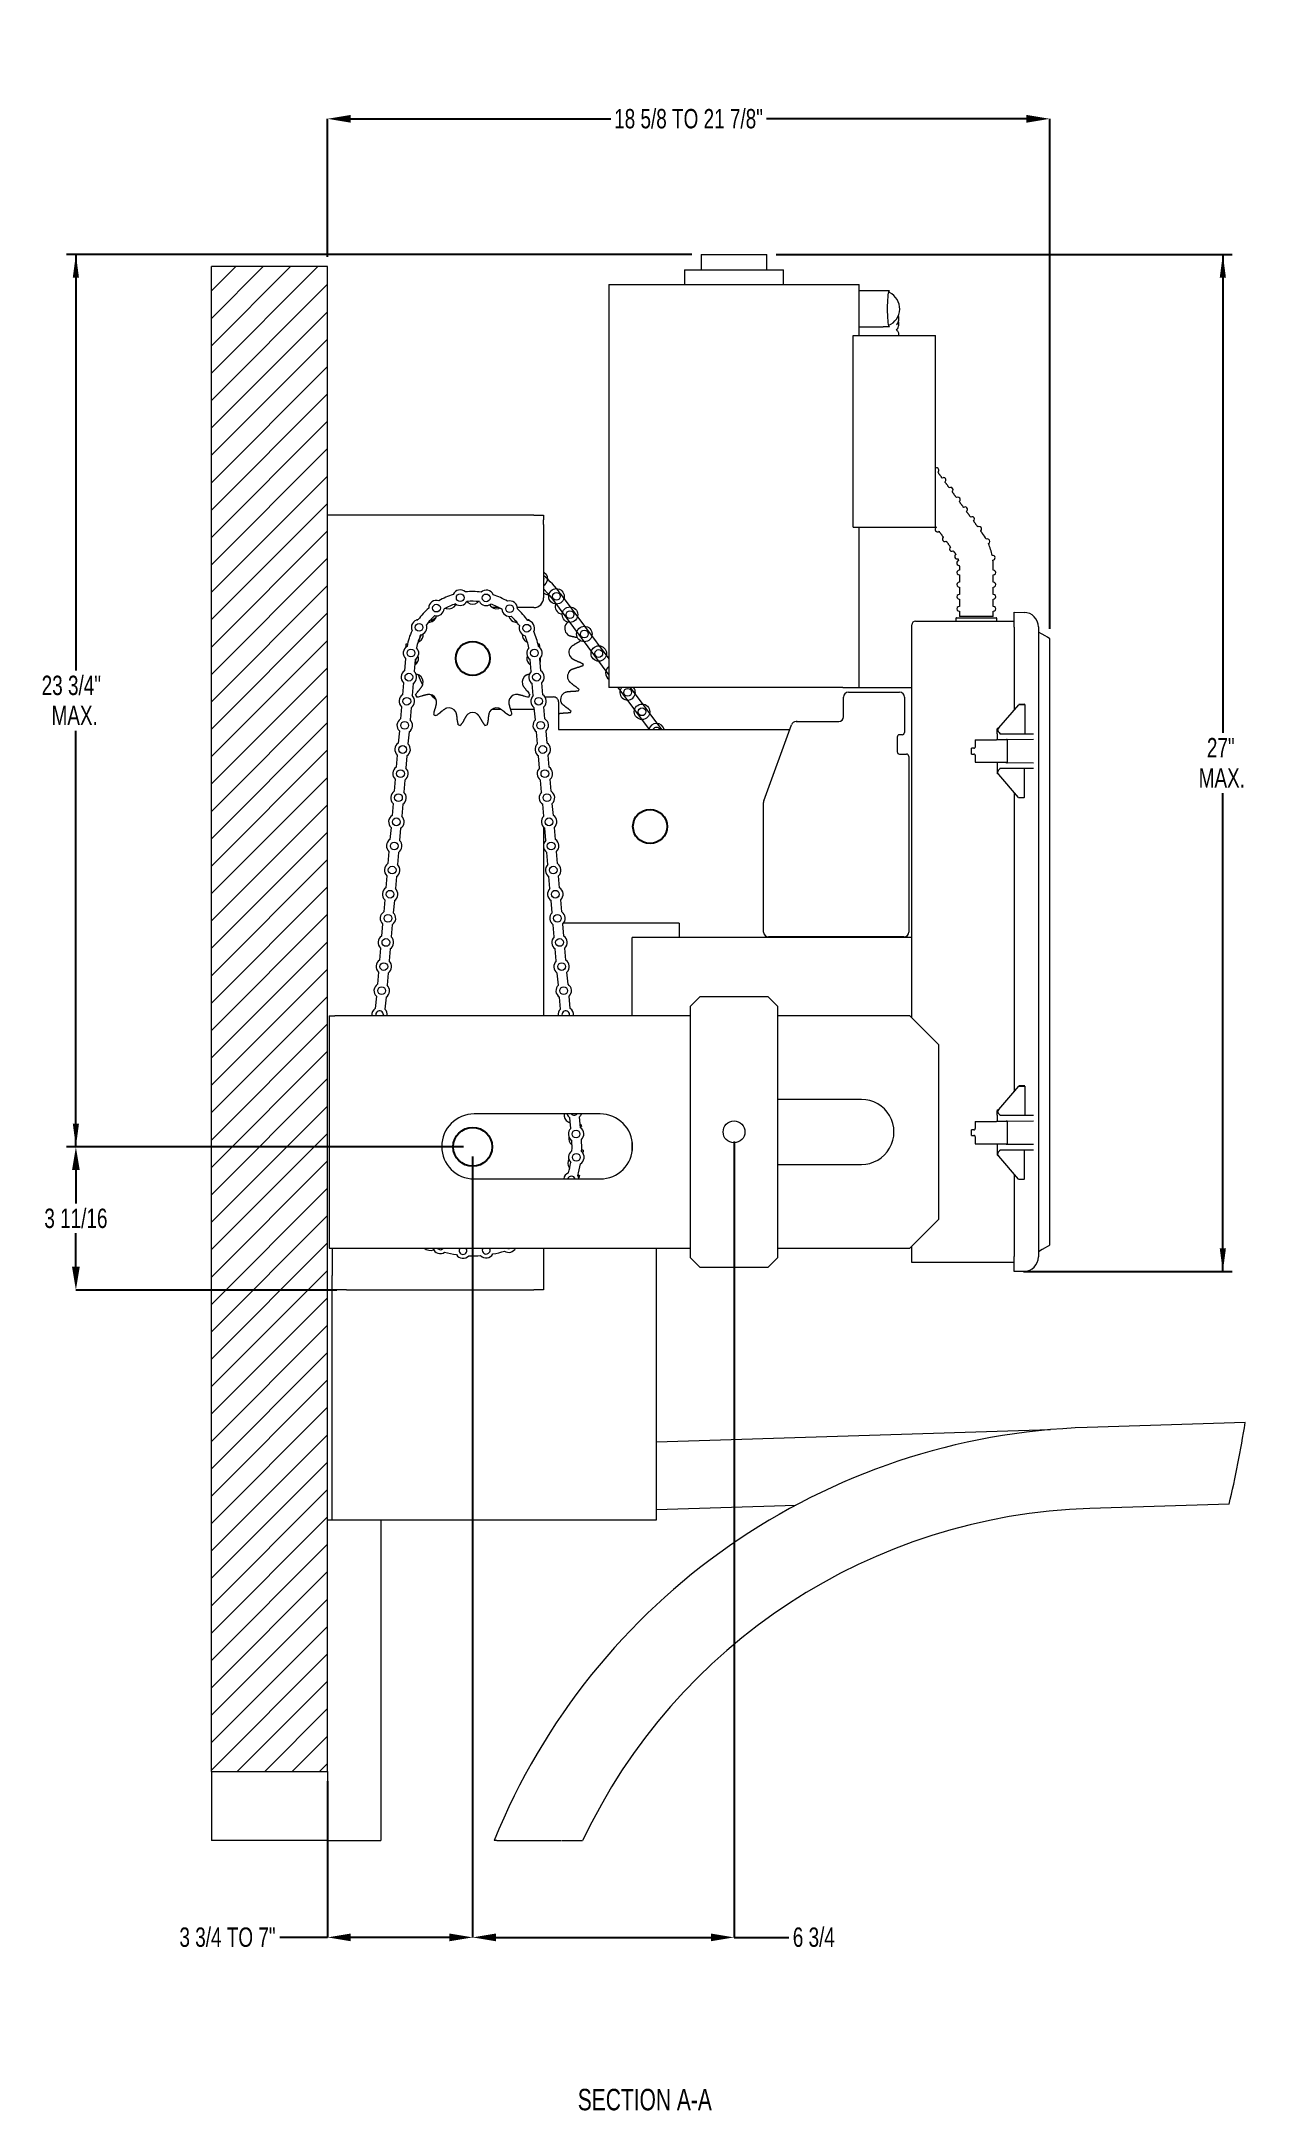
# Model space of a CAD drawing. Header units: inches. Extents: x 1.9 to 9.8, y 6 to 19.4.
import ezdxf

# ---------------------------------------------------------------- set-up
doc = ezdxf.new("R2010")
doc.units = ezdxf.units.IN
doc.header["$MEASUREMENT"] = 0
doc.header["$PDSIZE"] = -1
doc.layers.add('DIM', color=1, linetype='Continuous')
doc.styles.add('SLDTEXTSTYLE0', font='ARIAL.TTF', dxfattribs={"width": 0.7})
doc.dimstyles.new('SLDDIMSTYLE0', dxfattribs={"dimtxt": 0.125, "dimasz": 0.15, "dimexe": 0, "dimexo": 0.0625, "dimgap": 0.03125, "dimtad": 0, "dimtih": 1, "dimtoh": 1, "dimdec": 3, "dimlfac": 4, "dimrnd": 1e-09, "dimzin": 12, "dimdsep": 46, "dimtxsty": 'SLDTEXTSTYLE0', "dimsah": 1, "dimcen": 0.09, "dimadec": 0, "dimazin": 0, "dimtfac": 1, "dimtdec": 3, "dimtofl": 0, "dimtmove": 0, "dimatfit": 3, "dimfxl": 0, "dimtolj": 1, "dimtzin": 12, "dimarcsym": 0})
doc.dimstyles.new('SLDDIMSTYLE1', dxfattribs={"dimtxt": 0.125, "dimasz": 0.15, "dimexe": 0, "dimexo": 0.0625, "dimgap": 0.03125, "dimtad": 0, "dimtih": 1, "dimtoh": 1, "dimdec": 1, "dimlfac": 4, "dimrnd": 1e-09, "dimzin": 12, "dimdsep": 46, "dimtxsty": 'SLDTEXTSTYLE0', "dimsah": 1, "dimcen": 0.09, "dimadec": 0, "dimazin": 0, "dimtfac": 1, "dimtdec": 1, "dimtofl": 0, "dimtmove": 0, "dimatfit": 3, "dimfxl": 0, "dimtolj": 1, "dimtzin": 12, "dimarcsym": 0})

msp = doc.modelspace()

# ---------------------------------------------------------------- texts
at = {"layer": 'DIM', "insert": (5.371813, 6.156498), "char_height": 0.1385468, "attachment_point": 1, "style": 'SLDTEXTSTYLE0'}
msp.add_mtext('SECTION A-A ', dxfattribs=at)

# ---------------------------------------------------------------- blocks, each defined once
blk = doc.blocks.new('*D8')
at = {"layer": 'DEFPOINTS', "color": 0}
for p in [(4.693, 12.236), (3.756, 8.205), (3.756, 7.134)]:
    blk.add_point(p, dxfattribs=at)
at = {"layer": 'DIM', "color": 0, "lineweight": -2}
for p, q in [((4.693, 12.174), (4.693, 7.134)), ((3.756, 8.142), (3.756, 7.134)), ((3.756, 7.134), (3.447, 7.134)), ((4.543, 7.134), (3.906, 7.134))]:
    blk.add_line(p, q, dxfattribs=at)
at = {"layer": 'DIM', "color": 0}
for points in [[(3.906, 7.159), (3.906, 7.109), (3.756, 7.134)], [(4.543, 7.159), (4.543, 7.109), (4.693, 7.134)]]:
    blk.add_solid(points, dxfattribs=at)
at = {"layer": 'DIM', "color": 0, "insert": (3.11, 7.198), "char_height": 0.125, "attachment_point": 2, "style": 'SLDTEXTSTYLE0'}
blk.add_mtext('\\A1;3 3/4 TO 7"', dxfattribs=at)
blk = doc.blocks.new('*D9')
at = {"layer": 'DEFPOINTS', "color": 0}
for p in [(6.381, 12.332), (4.693, 12.236), (6.381, 7.134)]:
    blk.add_point(p, dxfattribs=at)
at = {"layer": 'DIM', "color": 0, "lineweight": -2}
for p, q in [((4.693, 12.174), (4.693, 7.134)), ((6.381, 12.27), (6.381, 7.134)), ((4.843, 7.134), (6.231, 7.134)), ((6.381, 7.134), (6.734, 7.134))]:
    blk.add_line(p, q, dxfattribs=at)
at = {"layer": 'DIM', "color": 0}
for points in [[(4.843, 7.159), (4.843, 7.109), (4.693, 7.134)], [(6.231, 7.159), (6.231, 7.109), (6.381, 7.134)]]:
    blk.add_solid(points, dxfattribs=at)
at = {"layer": 'DIM', "color": 0, "insert": (6.896, 7.198), "char_height": 0.125, "attachment_point": 2, "style": 'SLDTEXTSTYLE0'}
blk.add_mtext('\\A1;6 3/4', dxfattribs=at)
blk = doc.blocks.new('*D10')
at = {"color": 0, "linetype": 'ByBlock', "lineweight": -2}
for p, q in [((3.756, 17.981), (3.756, 18.871)), ((3.906, 18.871), (5.585, 18.871)), ((8.269, 18.871), (6.59, 18.871)), ((8.419, 15.579), (8.419, 18.871))]:
    blk.add_line(p, q, dxfattribs=at)
at = {"color": 0, "linetype": 'ByBlock'}
for points in [[(3.756, 18.871), (3.906, 18.896), (3.906, 18.846)], [(8.419, 18.871), (8.269, 18.896), (8.269, 18.846)]]:
    blk.add_solid(points, dxfattribs=at)
at = {"layer": 'DEFPOINTS', "color": 0, "linetype": 'ByBlock'}
for p in [(3.756, 17.918), (8.419, 15.517)]:
    blk.add_point(p, dxfattribs=at)
at = {"color": 0, "linetype": 'ByBlock', "insert": (6.087, 18.871), "char_height": 0.125, "attachment_point": 5, "style": 'SLDTEXTSTYLE0'}
blk.add_mtext('18 5/8 TO 21 7/8"', dxfattribs=at)
blk = doc.blocks.new('*D6')
at = {"layer": 'DIM'}
for p, q in [((6.109, 17.996), (2.071, 17.996)), ((2.131, 17.996), (2.131, 15.311)), ((2.131, 12.236), (2.131, 14.922)), ((4.633, 12.236), (2.071, 12.236))]:
    blk.add_line(p, q, dxfattribs=at)
for points in [[(2.131, 17.996), (2.111, 17.846), (2.151, 17.846)], [(2.131, 12.236), (2.151, 12.386), (2.111, 12.386)]]:
    blk.add_solid(points, dxfattribs=at)
at = {"layer": 'DIM', "char_height": 0.125, "attachment_point": 1, "style": 'SLDTEXTSTYLE0'}
for s, insert in [('23 3/4"', (1.91, 15.277)), ('MAX.', (1.974, 15.083))]:
    blk.add_mtext(s, dxfattribs=dict(at, insert=insert))
blk = doc.blocks.new('*D7')
at = {"layer": 'DIM'}
for p, q in [((6.653, 17.996), (9.597, 17.996)), ((9.537, 17.996), (9.537, 14.908)), ((9.537, 11.431), (9.537, 14.519)), ((8.25, 11.431), (9.597, 11.431))]:
    blk.add_line(p, q, dxfattribs=at)
for points in [[(9.537, 17.996), (9.517, 17.846), (9.557, 17.846)], [(9.537, 11.431), (9.557, 11.581), (9.517, 11.581)]]:
    blk.add_solid(points, dxfattribs=at)
at = {"layer": 'DIM', "char_height": 0.125, "attachment_point": 1, "style": 'SLDTEXTSTYLE0'}
for s, insert in [('27"', (9.434, 14.875)), ('MAX.', (9.381, 14.68))]:
    blk.add_mtext(s, dxfattribs=dict(at, insert=insert))
blk = doc.blocks.new('*D11')
at = {"color": 0, "linetype": 'ByBlock', "lineweight": -2}
for p, q in [((4.631, 12.236), (2.131, 12.236)), ((2.131, 12.086), (2.131, 11.87)), ((2.131, 11.462), (2.131, 11.678)), ((3.816, 11.312), (2.131, 11.312))]:
    blk.add_line(p, q, dxfattribs=at)
at = {"color": 0, "linetype": 'ByBlock'}
for points in [[(2.131, 12.236), (2.106, 12.086), (2.156, 12.086)], [(2.131, 11.312), (2.106, 11.462), (2.156, 11.462)]]:
    blk.add_solid(points, dxfattribs=at)
at = {"layer": 'DEFPOINTS', "color": 0, "linetype": 'ByBlock'}
for p in [(4.693, 12.236), (3.878, 11.312)]:
    blk.add_point(p, dxfattribs=at)
at = {"color": 0, "linetype": 'ByBlock', "insert": (2.131, 11.774), "char_height": 0.125, "attachment_point": 5, "style": 'SLDTEXTSTYLE0'}
blk.add_mtext('3 11/16', dxfattribs=at)

# ---------------------------------------------------------------- dimensions: what is measured, and where the dimension line sits
at = {"layer": 'DIM'}
dim = msp.add_linear_dim(base=(3.755814, 18.871164), p1=(8.419062, 15.516633), p2=(3.755814, 17.918205), text='<> TO 21 7/8"', dimstyle='SLDDIMSTYLE0', override={"dimdec": 4, "dimlunit": 5, "dimfrac": 2}, dxfattribs=at)
dim.commit()
dim.dimension.update_dxf_attribs({"geometry": '*D10', "text_midpoint": (6.087438, 18.871164)})
for base, p1, p2, picture, middle in [((2.130814, 17.996164), (4.693314, 12.236164), (6.169064, 17.996164), '*D6', (2.130814, 15.116164)), ((9.537457, 17.996164), (8.189709, 11.431112), (6.592564, 17.996164), '*D7', (9.537457, 14.713638))]:
    dim = msp.add_linear_dim(base=base, p1=p1, p2=p2, angle=90, text='<>\\PMAX.', dimstyle='SLDDIMSTYLE0', dxfattribs=at)
    dim.commit()
    dim.dimension.update_dxf_attribs({"geometry": picture, "text_midpoint": middle})
dim = msp.add_linear_dim(base=(6.380814, 7.133762), p1=(4.693314, 12.236164), p2=(6.380814, 12.332414), dimstyle='SLDDIMSTYLE0', override={"dimdec": 4, "dimlunit": 5, "dimfrac": 2}, dxfattribs=at)
dim.commit()
dim.dimension.update_dxf_attribs({"geometry": '*D9', "text_midpoint": (6.89601, 7.133762), "dimtype": 160})
dim = msp.add_linear_dim(base=(2.130814, 11.312414), p1=(4.693314, 12.236164), p2=(3.878314, 11.312414), angle=90, dimstyle='SLDDIMSTYLE1', override={"dimdec": 4, "dimlunit": 5, "dimfrac": 2}, dxfattribs=at)
dim.commit()
dim.dimension.update_dxf_attribs({"geometry": '*D11', "text_midpoint": (2.130814, 11.774289)})
dim = msp.add_linear_dim(base=(3.755814, 7.133762), p1=(4.693314, 12.236164), p2=(3.755814, 8.204914), text='<> TO 7"', dimstyle='SLDDIMSTYLE1', override={"dimdec": 4, "dimlunit": 5, "dimfrac": 2}, dxfattribs=at)
dim.commit()
dim.dimension.update_dxf_attribs({"geometry": '*D8', "text_midpoint": (3.110364, 7.133762), "dimtype": 160})

# ---------------------------------------------------------------- linework, layer by layer
at = {"color": 7, "linetype": 'Continuous', "lineweight": 15}
for p, q in [((3.755814, 17.918203), (3.005814, 17.918203)), ((3.005814, 8.204915), (3.005814, 17.918203)), ((3.755814, 8.204915), (3.755814, 17.918203)), ((6.060814, 17.896163), (6.607088, 17.896163)), ((6.169064, 17.996163), (6.530544, 17.996163)), ((6.530544, 17.996163), (6.592564, 17.996163)), ((6.607088, 17.896163), (6.700814, 17.896163)), ((5.572064, 17.801162), (6.952686, 17.801162)), ((6.952686, 17.801162), (7.189564, 17.801162)), ((7.383883, 17.761166), (7.344564, 17.761166)), ((7.383883, 17.528663), (7.344564, 17.528663)), ((7.149954, 16.235538), (7.149954, 17.473038)), ((7.149954, 17.473038), (7.432064, 17.473038)), ((7.432064, 17.473038), (7.682064, 17.473038)), ((5.088564, 16.312414), (3.755814, 16.312414)), ((5.088564, 16.312414), (5.151064, 16.312414)), ((5.151064, 16.312414), (5.151064, 16.282415)), ((5.151064, 16.252415), (5.151064, 16.282415)), ((5.151064, 16.252415), (5.151064, 15.779288)), ((7.149954, 16.235538), (7.432064, 16.235538)), ((7.432064, 16.235538), (7.682064, 16.235538)), ((5.208102, 15.770995), (5.572064, 15.280813)), ((5.258282, 15.808253), (5.572064, 15.385653)), ((4.861571, 15.71679), (4.818072, 15.71679)), ((5.088564, 15.71679), (4.98185, 15.71679)), ((7.551514, 15.628164), (7.556514, 15.628164)), ((7.556514, 15.628164), (8.189709, 15.628164)), ((7.817813, 15.650664), (8.068827, 15.650664)), ((7.817814, 15.650664), (7.817956, 15.650664)), ((8.054689, 15.658164), (7.835939, 15.658164)), ((8.068827, 15.650664), (8.072814, 15.650664)), ((8.189709, 15.59009), (8.189709, 15.686568)), ((8.189709, 15.686568), (8.253845, 15.685446)), ((7.529064, 14.576309), (7.529064, 15.605714)), ((8.189709, 15.59009), (8.189709, 15.05438)), ((8.345959, 15.591712), (8.345959, 15.59009)), ((8.345959, 15.59009), (8.345959, 11.52759)), ((4.260304, 15.387057), (4.253546, 15.309162)), ((4.32257, 15.381655), (4.315812, 15.303758)), ((5.070816, 15.303758), (5.064057, 15.381655)), ((5.133082, 15.309162), (5.126323, 15.387057)), ((5.128314, 15.389065), (5.128314, 15.364116)), ((4.246798, 15.23139), (4.240039, 15.153496)), ((4.309064, 15.225988), (4.302305, 15.148094)), ((5.084322, 15.148094), (5.077564, 15.225988)), ((5.146588, 15.153496), (5.13983, 15.23139)), ((5.16025, 15.139913), (5.215814, 15.139913)), ((5.247064, 15.108663), (5.247064, 14.928664)), ((6.902243, 15.201165), (5.572064, 15.201165)), ((5.631202, 15.201165), (5.833534, 14.928664)), ((5.709047, 15.201165), (5.911379, 14.928664)), ((7.082872, 15.201165), (6.902243, 15.201165)), ((7.082872, 15.201165), (7.090372, 15.201165)), ((7.087747, 15.012413), (7.087747, 15.138665)), ((7.090372, 15.201165), (7.529064, 15.201165)), ((7.118997, 15.169915), (7.449747, 15.169915)), ((7.480997, 15.138665), (7.480997, 14.911165)), ((4.233292, 15.075726), (4.226533, 14.997831)), ((4.295558, 15.070324), (4.288799, 14.992429)), ((4.818072, 15.060538), (4.874403, 15.060538)), ((4.936651, 15.060538), (5.088564, 15.060538)), ((5.090814, 15.060498), (5.088564, 15.060538)), ((5.097828, 14.992429), (5.09107, 15.070324)), ((5.160094, 14.997831), (5.153336, 15.075726)), ((6.573506, 14.469816), (6.752138, 14.960602)), ((6.781503, 14.981163), (7.056497, 14.981163)), ((8.090447, 14.94065), (8.220676, 15.089862)), ((8.259498, 15.090089), (8.259498, 14.90259)), ((4.219786, 14.920061), (4.213027, 14.842164)), ((4.282052, 14.914657), (4.275293, 14.836762)), ((5.111334, 14.836762), (5.104576, 14.914657)), ((5.1736, 14.842164), (5.166842, 14.920061)), ((5.247064, 14.928664), (6.740513, 14.928664)), ((7.434122, 14.881163), (7.434122, 14.786164)), ((7.465997, 14.896163), (7.449122, 14.896163)), ((7.937314, 14.861965), (7.937314, 14.81634)), ((7.937314, 14.861965), (8.059814, 14.861965)), ((8.059814, 14.861965), (8.074814, 14.861965)), ((8.147314, 14.861965), (8.074814, 14.861965)), ((8.090447, 14.94065), (8.079849, 14.933862)), ((8.079849, 14.902044), (8.079849, 14.933862)), ((8.081301, 14.93017), (8.081487, 14.929893)), ((8.081301, 14.93017), (8.081487, 14.93017)), ((8.081487, 14.93017), (8.090553, 14.94065)), ((8.090553, 14.940491), (8.081487, 14.929893)), ((8.081487, 14.929893), (8.081487, 14.93017)), ((8.090447, 14.94065), (8.090553, 14.94065)), ((8.090553, 14.94065), (8.090553, 14.940491)), ((8.097811, 14.904834), (8.097811, 14.90259)), ((8.097811, 14.90259), (8.102314, 14.90259)), ((8.102314, 14.90259), (8.119814, 14.90259)), ((8.119814, 14.90259), (8.1317, 14.90259)), ((8.1317, 14.90259), (8.31412, 14.90259)), ((8.144293, 14.86538), (8.31412, 14.86686)), ((4.206279, 14.764394), (4.199521, 14.6865)), ((4.268545, 14.758992), (4.261787, 14.681098)), ((5.12484, 14.681098), (5.118082, 14.758992)), ((5.187106, 14.6865), (5.180348, 14.764394)), ((7.449122, 14.771164), (7.494122, 14.771164)), ((7.509122, 14.756165), (7.509122, 14.526952)), ((7.914389, 14.771338), (7.914389, 14.80884)), ((7.924389, 14.80884), (7.914389, 14.80884)), ((7.914389, 14.771338), (7.924389, 14.771338)), ((7.929814, 14.80884), (7.924389, 14.80884)), ((7.924389, 14.771338), (7.929814, 14.771338)), ((7.937314, 14.763838), (7.937314, 14.718215)), ((7.937314, 14.718215), (8.059814, 14.718215)), ((8.059814, 14.718215), (8.074814, 14.718215)), ((8.074814, 14.718215), (8.147314, 14.718215)), ((8.31412, 14.713317), (8.144293, 14.714798)), ((4.192773, 14.60873), (4.186015, 14.530836)), ((4.255039, 14.603328), (4.248281, 14.525434)), ((5.138346, 14.525434), (5.131588, 14.603328)), ((5.200613, 14.530836), (5.193854, 14.60873)), ((7.529064, 13.069163), (7.529064, 14.576309)), ((8.079855, 14.678134), (8.079855, 14.646288)), ((8.090553, 14.639283), (8.079855, 14.646288)), ((8.090553, 14.639283), (8.081395, 14.650101)), ((8.216848, 14.490089), (8.090553, 14.639283)), ((8.102314, 14.67759), (8.098086, 14.67759)), ((8.098086, 14.675497), (8.098086, 14.67759)), ((8.119814, 14.67759), (8.102314, 14.67759)), ((8.1317, 14.67759), (8.119814, 14.67759)), ((8.31412, 14.67759), (8.1317, 14.67759)), ((8.256586, 14.490089), (8.256586, 14.67759)), ((4.179267, 14.453066), (4.172509, 14.375169)), ((4.241533, 14.447661), (4.234775, 14.369767)), ((5.151853, 14.369767), (5.145094, 14.447661)), ((5.214119, 14.375169), (5.20736, 14.453066)), ((6.571622, 13.622414), (6.571622, 14.459127)), ((7.509122, 14.526952), (7.509122, 13.622414)), ((8.189709, 14.522148), (8.189709, 12.59188)), ((8.216848, 14.490089), (8.255037, 14.490089)), ((8.256586, 14.490089), (8.255037, 14.490089)), ((4.165761, 14.297399), (4.159003, 14.219505)), ((4.228027, 14.291997), (4.221269, 14.214103)), ((5.151064, 14.37886), (5.151064, 14.368997)), ((5.151064, 14.298169), (5.151064, 14.188799)), ((5.165359, 14.214103), (5.1586, 14.291997)), ((5.227625, 14.219505), (5.220866, 14.297399)), ((5.151064, 14.167039), (5.151064, 13.082415)), ((4.152255, 14.141735), (4.145496, 14.06384)), ((4.214521, 14.136333), (4.207762, 14.058436)), ((5.178865, 14.058436), (5.172106, 14.136333)), ((5.241131, 14.06384), (5.234373, 14.141735)), ((4.138749, 13.98607), (4.13199, 13.908174)), ((4.201015, 13.980666), (4.194256, 13.902772)), ((5.192371, 13.902772), (5.185613, 13.980666)), ((5.254637, 13.908174), (5.247879, 13.98607)), ((4.125243, 13.830404), (4.118484, 13.752509)), ((4.187509, 13.825002), (4.18075, 13.747107)), ((5.205877, 13.747107), (5.199119, 13.825002)), ((5.268143, 13.752509), (5.261385, 13.830404)), ((4.111736, 13.674739), (4.104978, 13.596845)), ((4.174002, 13.669337), (4.167244, 13.591441)), ((5.219383, 13.591441), (5.212625, 13.669337)), ((5.28165, 13.596845), (5.274891, 13.674739)), ((6.025814, 13.678663), (5.278585, 13.678663)), ((6.025814, 13.678663), (6.025814, 13.586163)), ((4.09823, 13.519073), (4.091472, 13.441178)), ((4.160496, 13.513671), (4.153738, 13.435776)), ((5.23289, 13.435776), (5.226131, 13.513671)), ((5.295156, 13.441178), (5.288397, 13.519073)), ((5.723064, 13.082415), (5.723064, 13.586163)), ((7.529064, 13.586163), (5.723064, 13.586163)), ((7.477872, 13.591164), (6.602872, 13.591164)), ((4.084724, 13.363408), (4.077966, 13.285514)), ((4.14699, 13.358006), (4.140232, 13.280112)), ((5.246396, 13.280112), (5.239637, 13.358006)), ((5.308662, 13.285514), (5.301903, 13.363408)), ((4.071218, 13.207744), (4.064459, 13.12985)), ((4.117219, 13.088263), (4.116525, 13.082415)), ((4.133484, 13.202342), (4.126726, 13.124445)), ((5.259902, 13.124445), (5.253143, 13.202342)), ((5.269409, 13.088263), (5.270102, 13.082415)), ((5.322168, 13.12985), (5.315409, 13.207744)), ((6.162064, 13.207413), (6.099564, 13.144915)), ((6.099564, 12.599847), (6.099564, 13.144915)), ((6.162064, 13.207413), (6.599564, 13.207413)), ((6.662064, 13.144915), (6.599564, 13.207413)), ((6.662064, 13.144915), (6.662064, 12.599847)), ((3.765814, 13.082415), (3.803314, 13.082415)), ((3.765814, 13.082415), (3.765814, 11.582415)), ((3.850814, 13.082415), (3.803314, 13.082415)), ((6.099564, 13.082415), (3.850814, 13.082415)), ((7.515814, 13.082415), (6.662064, 13.082415)), ((7.703314, 12.894914), (7.515814, 13.082415)), ((7.703314, 11.769913), (7.703314, 12.894914)), ((6.099564, 12.595349), (6.099564, 12.599847)), ((6.099564, 12.575348), (6.099564, 12.595349)), ((6.099564, 12.084222), (6.099564, 12.575348)), ((6.662064, 12.599847), (6.662064, 12.595349)), ((6.662064, 12.595349), (6.662064, 12.575348)), ((6.662064, 12.575348), (6.662064, 12.084222)), ((8.090447, 12.47815), (8.220676, 12.627361)), ((8.259498, 12.627589), (8.259498, 12.44009)), ((5.515814, 12.448665), (4.703314, 12.448665)), ((5.326647, 12.355175), (5.320674, 12.424016)), ((5.388975, 12.359868), (5.38294, 12.429418)), ((7.203314, 12.542413), (6.662064, 12.542413)), ((8.090447, 12.47815), (8.079849, 12.471362)), ((8.079849, 12.439543), (8.079849, 12.471362)), ((8.081301, 12.46767), (8.081487, 12.467393)), ((8.081301, 12.46767), (8.081487, 12.46767)), ((8.081487, 12.46767), (8.090553, 12.47815)), ((8.090553, 12.477991), (8.081487, 12.467393)), ((8.081487, 12.467393), (8.081487, 12.46767)), ((8.090447, 12.47815), (8.090553, 12.47815)), ((8.090553, 12.47815), (8.090553, 12.477991)), ((8.097811, 12.442334), (8.097811, 12.44009)), ((8.097811, 12.44009), (8.102314, 12.44009)), ((8.102314, 12.44009), (8.119814, 12.44009)), ((8.119814, 12.44009), (8.1317, 12.44009)), ((8.1317, 12.44009), (8.31412, 12.44009)), ((7.914389, 12.308838), (7.914389, 12.34634)), ((7.924389, 12.34634), (7.914389, 12.34634)), ((7.914389, 12.308838), (7.924389, 12.308838)), ((7.929814, 12.34634), (7.924389, 12.34634)), ((7.924389, 12.308838), (7.929814, 12.308838)), ((7.937314, 12.399465), (7.937314, 12.353839)), ((7.937314, 12.399465), (8.059814, 12.399465)), ((7.937314, 12.301338), (7.937314, 12.255715)), ((8.059814, 12.399465), (8.074814, 12.399465)), ((8.147314, 12.399465), (8.074814, 12.399465)), ((8.144293, 12.40288), (8.31412, 12.40436)), ((5.723064, 12.20479), (5.723064, 12.272538)), ((7.937314, 12.255715), (8.059814, 12.255715)), ((8.059814, 12.255715), (8.074814, 12.255715)), ((8.074814, 12.255715), (8.147314, 12.255715)), ((8.079855, 12.215634), (8.079855, 12.183788)), ((8.090553, 12.176783), (8.079855, 12.183788)), ((8.090553, 12.176783), (8.081395, 12.187601)), ((8.216848, 12.027589), (8.090553, 12.176783)), ((8.102314, 12.21509), (8.098086, 12.21509)), ((8.098086, 12.212996), (8.098086, 12.21509)), ((8.119814, 12.21509), (8.102314, 12.21509)), ((8.1317, 12.21509), (8.119814, 12.21509)), ((8.31412, 12.21509), (8.1317, 12.21509)), ((8.31412, 12.250817), (8.144293, 12.252298)), ((8.256586, 12.027589), (8.256586, 12.21509)), ((4.703314, 12.028663), (5.515814, 12.028663)), ((6.099564, 12.064222), (6.099564, 12.084222)), ((6.099564, 12.059723), (6.099564, 12.064222)), ((6.099564, 11.519914), (6.099564, 12.059723)), ((6.662064, 12.122414), (7.203314, 12.122414)), ((6.662064, 12.084222), (6.662064, 12.064222)), ((6.662064, 12.064222), (6.662064, 12.059723)), ((6.662064, 12.059723), (6.662064, 11.519914)), ((8.189709, 12.059648), (8.189709, 11.52759)), ((8.216848, 12.027589), (8.255037, 12.027589)), ((8.256586, 12.027589), (8.255037, 12.027589)), ((7.515814, 11.582415), (7.703314, 11.769913)), ((3.765814, 11.582415), (3.803314, 11.582415)), ((3.785814, 11.582415), (3.785814, 11.468664)), ((3.803314, 11.582415), (3.850814, 11.582415)), ((3.850814, 11.582415), (6.099564, 11.582415)), ((4.432785, 11.582415), (4.436418, 11.580978)), ((5.151064, 11.582415), (5.151064, 11.312415)), ((5.880814, 9.829914), (5.880814, 11.582415)), ((6.099564, 11.519914), (6.162064, 11.457414)), ((6.599564, 11.457414), (6.662064, 11.519914)), ((6.662064, 11.582415), (7.515814, 11.582415)), ((7.529064, 11.489513), (7.529064, 11.595664)), ((8.189709, 11.489513), (7.529064, 11.489513)), ((8.189709, 11.431113), (8.189709, 11.52759)), ((8.345959, 11.52759), (8.345959, 11.525966)), ((3.785814, 11.468664), (3.785814, 11.406163)), ((3.785814, 9.829914), (3.785814, 11.406163)), ((6.599564, 11.457414), (6.162064, 11.457414)), ((8.253845, 11.432232), (8.189709, 11.431113)), ((3.878314, 11.312415), (3.785814, 11.312415)), ((3.878314, 11.312415), (5.088564, 11.312415)), ((5.151064, 11.312415), (5.088564, 11.312415)), ((9.68123, 10.456082), (8.661833, 10.424937)), ((5.880814, 10.333324), (8.424012, 10.411026)), ((5.880814, 9.895622), (6.77923, 9.923071)), ((9.577699, 9.929175), (8.67782, 9.901681)), ((3.755814, 9.829914), (3.785814, 9.829914)), ((3.785814, 9.829914), (3.825814, 9.829914)), ((3.825814, 9.829914), (5.880814, 9.829914)), ((4.100814, 9.829914), (4.100814, 7.758763)), ((3.005814, 8.204915), (3.755814, 8.204915)), ((3.005814, 8.204915), (3.005814, 7.758763)), ((3.755814, 8.204915), (3.755814, 7.758763)), ((3.755814, 7.758763), (3.005814, 7.758763)), ((3.755814, 7.758763), (3.805314, 7.758763)), ((3.805314, 7.758763), (4.100814, 7.758763)), ((4.85017, 7.758763), (4.831821, 7.758763)), ((4.867992, 7.758763), (5.223328, 7.758763))]:
    msp.add_line(p, q, dxfattribs=at)
at = {"color": 0, "linetype": 'Continuous', "lineweight": 0}
for p, q in [((3.005814, 17.759999), (3.164018, 17.918203)), ((3.005814, 17.583222), (3.340795, 17.918203)), ((3.005814, 17.406446), (3.517571, 17.918203)), ((3.005814, 17.229669), (3.694348, 17.918203)), ((3.005814, 17.052892), (3.755814, 17.802892)), ((3.005814, 16.876115), (3.755814, 17.626116)), ((3.005814, 16.699339), (3.755814, 17.449339)), ((3.005814, 16.522562), (3.755814, 17.272562)), ((3.005814, 16.345785), (3.755814, 17.095785)), ((3.005814, 16.169009), (3.755814, 16.919009)), ((3.005814, 15.992232), (3.755814, 16.742232)), ((3.005814, 15.815455), (3.755814, 16.565455)), ((3.005814, 15.638679), (3.755814, 16.388679)), ((3.005814, 15.461902), (3.755814, 16.211902)), ((3.005814, 15.285125), (3.755814, 16.035125)), ((3.005814, 15.108349), (3.755814, 15.858348)), ((3.005814, 14.931572), (3.755814, 15.681572)), ((3.005814, 14.754795), (3.755814, 15.504795)), ((3.005814, 14.578018), (3.755814, 15.328018)), ((3.005814, 14.401242), (3.755814, 15.151242)), ((3.005814, 14.224465), (3.755814, 14.974465)), ((3.005814, 14.047688), (3.755814, 14.797688)), ((3.005814, 13.870912), (3.755814, 14.620911)), ((3.005814, 13.694135), (3.755814, 14.444135)), ((3.005814, 13.517358), (3.755814, 14.267358)), ((3.005814, 13.340581), (3.755814, 14.090581)), ((3.005814, 13.163805), (3.755814, 13.913805)), ((3.005814, 12.987028), (3.755814, 13.737028)), ((3.005814, 12.810251), (3.755814, 13.560251)), ((3.005814, 12.633475), (3.755814, 13.383475)), ((3.005814, 12.456698), (3.755814, 13.206698)), ((3.005814, 12.279921), (3.755814, 13.029921)), ((3.005814, 12.103145), (3.755814, 12.853145)), ((3.005814, 11.926368), (3.755814, 12.676368)), ((3.005814, 11.749591), (3.755814, 12.499591)), ((3.005814, 11.572814), (3.755814, 12.322814)), ((3.005814, 11.396038), (3.755814, 12.146038)), ((3.005814, 11.219261), (3.755814, 11.969261)), ((3.005814, 11.042484), (3.755814, 11.792484)), ((3.005814, 10.865708), (3.755814, 11.615708)), ((3.005814, 10.688931), (3.755814, 11.438931)), ((3.005814, 10.512154), (3.755814, 11.262154)), ((3.005814, 10.335378), (3.755814, 11.085378)), ((3.005814, 10.158601), (3.755814, 10.908601)), ((3.005814, 9.981824), (3.755814, 10.731824)), ((3.005814, 9.805048), (3.755814, 10.555048)), ((3.005814, 9.628271), (3.755814, 10.378271)), ((3.005814, 9.451494), (3.755814, 10.201494)), ((3.005814, 9.274718), (3.755814, 10.024717)), ((3.005814, 9.097941), (3.755814, 9.847941)), ((3.005814, 8.921164), (3.755814, 9.671164)), ((3.005814, 8.744387), (3.755814, 9.494387)), ((3.005814, 8.567611), (3.755814, 9.317611)), ((3.005814, 8.390834), (3.755814, 9.140834)), ((3.005814, 8.214057), (3.755814, 8.964057)), ((3.173445, 8.204912), (3.755814, 8.787281)), ((3.350222, 8.204912), (3.755814, 8.610504)), ((3.526999, 8.204912), (3.755814, 8.433727)), ((3.703776, 8.204912), (3.755814, 8.25695))]:
    msp.add_line(p, q, dxfattribs=at)
for p, q in [((8.259498, 15.090089), (8.220676, 15.089862)), ((8.259498, 12.627589), (8.220676, 12.627361))]:
    msp.add_line(p, q)
at = {"color": 7, "linetype": 'Continuous', "lineweight": 15, "flags": 128}
for points in [[(7.383883, 17.761166), (7.38145, 17.759397), (7.37909, 17.754154), (7.376876, 17.745589), (7.374875, 17.733968), (7.373147, 17.71964), (7.371746, 17.70304), (7.370713, 17.684675), (7.370081, 17.665099), (7.369868, 17.644913), (7.370081, 17.624728), (7.370713, 17.605157), (7.371746, 17.586787), (7.373147, 17.570189), (7.374875, 17.555861), (7.376876, 17.544238), (7.37909, 17.535675), (7.38145, 17.53043), (7.383883, 17.528663)], [(5.151064, 15.946437), (5.15543, 15.943757), (5.165502, 15.934593)], [(5.151064, 15.909759), (5.152029, 15.900304), (5.151064, 15.895318)], [(5.151064, 15.837733), (5.178334, 15.808123), (5.208102, 15.770995)], [(4.329728, 15.635817), (4.33069, 15.637227), (4.331675, 15.638659)], [(4.457338, 15.653496), (4.431505, 15.632508), (4.420685, 15.622312)], [(4.360286, 15.540698), (4.351307, 15.522124), (4.340601, 15.494868)], [(8.419062, 15.516633), (8.418457, 15.516983), (8.413615, 15.519778), (8.403935, 15.525368), (8.389424, 15.533745), (8.370094, 15.544906), (8.345959, 15.55884)], [(4.323007, 15.381948), (4.324736, 15.354366), (4.325129, 15.35081)], [(4.420685, 15.155016), (4.431505, 15.14482), (4.457338, 15.123832)], [(4.463538, 11.582415), (4.469139, 11.576855), (4.478019, 11.572817)], [(8.419062, 11.601045), (8.418457, 11.600695), (8.413615, 11.5979), (8.403935, 11.59231), (8.389424, 11.583933), (8.370094, 11.572772), (8.345959, 11.55884)]]:
    msp.add_lwpolyline(points, dxfattribs=at)
at = {"color": 7, "linetype": 'Continuous', "lineweight": 15}
for centre, radius in [((4.612708, 15.780458), 0.025), ((4.780171, 15.779119), 0.025001), ((5.233928, 15.78863), 0.05), ((5.233929, 15.78863), 0.024999), ((4.459375, 15.713122), 0.025), ((4.932408, 15.709342), 0.025), ((5.321144, 15.67117), 0.05), ((5.321144, 15.67117), 0.025), ((4.347048, 15.588914), 0.025001), ((5.042736, 15.583353), 0.025), ((5.414291, 15.545721), 0.05), ((5.414291, 15.545721), 0.025), ((4.294811, 15.42324), 0.025), ((5.091817, 15.42324), 0.025), ((5.507437, 15.42027), 0.05), ((5.507437, 15.420271), 0.025001), ((4.281305, 15.267574), 0.025), ((5.105322, 15.267574), 0.025), ((4.267798, 15.11191), 0.025), ((5.118829, 15.11191), 0.025), ((5.693731, 15.169371), 0.025001), ((5.786879, 15.04392), 0.05), ((4.254292, 14.956245), 0.025), ((5.132335, 14.956245), 0.025), ((5.786878, 15.04392), 0.025), ((4.240787, 14.800578), 0.025), ((5.145841, 14.800578), 0.025), ((4.22728, 14.644914), 0.025), ((5.159348, 14.644914), 0.025), ((4.213774, 14.489249), 0.025), ((5.172854, 14.489249), 0.025), ((4.200268, 14.333583), 0.025), ((5.186359, 14.333583), 0.025), ((4.186761, 14.177918), 0.025), ((5.199866, 14.177918), 0.025), ((4.173255, 14.022254), 0.025), ((5.213372, 14.022254), 0.025), ((4.15975, 13.866588), 0.025), ((5.226877, 13.866588), 0.025), ((4.146243, 13.710923), 0.025), ((5.240384, 13.710923), 0.025), ((4.132738, 13.555257), 0.025), ((5.25389, 13.555257), 0.025), ((4.119231, 13.399593), 0.025), ((5.267397, 13.399593), 0.025), ((4.105724, 13.243928), 0.025), ((5.280903, 13.243928), 0.025), ((5.360742, 12.3186), 0.025), ((6.380813, 12.332413), 0.0705), ((5.362419, 12.168684), 0.025)]:
    msp.add_circle(centre, radius, dxfattribs=at)
for centre, radius in [((4.693229, 15.388745), 0.109794), ((5.838314, 14.303664), 0.109999), ((4.693312, 12.236166), 0.125625)]:
    msp.add_circle(centre, radius)
for centre, radius, start, end in [((7.33537, 17.645029), 0.115444, 291.8805282, 64.634563), ((7.687762, 16.602776), 0.015625, 306.124968, 111.3890419), ((7.733821, 16.539673), 0.015626, 306.1279588, 126.1214777), ((7.779883, 16.476571), 0.015625, 306.1248006, 126.1305778), ((7.825944, 16.413468), 0.015625, 306.1248006, 126.1305778), ((7.872002, 16.350364), 0.015626, 306.1291446, 126.1211607), ((7.918064, 16.287263), 0.015625, 306.1244835, 126.1300261), ((7.695316, 16.221397), 0.015626, 126.1279588, 306.1214777), ((7.741375, 16.158293), 0.015625, 126.1244835, 306.1300261), ((7.964125, 16.22416), 0.015625, 306.1244835, 126.1300261), ((7.695202, 15.982805), 0.359509, 29.0644443, 36.1256781), ((8.01675, 16.143594), 0.015625, 296.5609622, 116.5681781), ((7.787436, 16.09519), 0.015625, 126.1244835, 306.1300261), ((7.821093, 16.045767), 0.015625, 116.5660132, 296.5640891), ((7.696099, 15.983413), 0.139675, 32.9290184, 36.1393535), ((7.695616, 15.98298), 0.140306, 15.0324122, 20.1786152), ((7.695298, 15.982875), 0.359391, 11.1747265, 24.0699286), ((8.050591, 16.036989), 0.015626, 278.6625155, 98.6562062), ((5.127131, 15.902538), 0.049999, 298.59877, 39.8749766), ((4.693421, 15.388876), 0.703523, 36.5917833, 49.4205953), ((7.834336, 16.004053), 0.015625, 98.6595579, 278.6604593), ((7.835939, 15.94254), 0.015625, 89.9999998, 270.0000002), ((7.696126, 15.982889), 0.139813, 359.9954047, 2.2789921), ((7.695283, 15.982878), 0.359405, 359.9998872, 6.1671854), ((8.054689, 15.94254), 0.015625, 269.9999998, 90.0000002), ((4.459375, 15.713122), 0.05, 71.7309368, 179.8542466), ((4.69332, 15.388639), 0.431276, 107.0117889, 120.4047577), ((4.612708, 15.78046), 0.049999, 47.5622762, 155.6895848), ((4.693319, 15.388714), 0.431201, 82.8451572, 96.2405019), ((4.780169, 15.779118), 0.050002, 23.4003507, 131.5170197), ((4.693324, 15.3887), 0.431214, 58.6772596, 72.0722786), ((4.932409, 15.709343), 0.049999, 359.2294791, 107.3557542), ((5.088563, 15.77929), 0.062501, 270.0005467, 359.9977054), ((5.182809, 15.85049), 0.050643, 231.1830629, 266.971331), ((7.835939, 15.864414), 0.015625, 89.9999998, 270.0000002), ((7.835939, 15.786289), 0.015625, 89.9999998, 270.0000002), ((8.054689, 15.864414), 0.015625, 269.9999998, 90.0000002), ((8.054689, 15.786289), 0.015625, 269.9999998, 90.0000002), ((4.347049, 15.588913), 0.050001, 95.8988179, 204.0193462), ((4.693314, 15.388659), 0.431254, 131.178249, 144.5718501), ((4.693229, 15.388745), 0.368634, 131.6158946, 144.1358164), ((4.410146, 15.671831), 0.050628, 277.4553936, 350.1001121), ((4.459375, 15.713122), 0.05, 257.3279984, 354.2570176), ((4.693352, 15.38856), 0.368861, 107.4517686, 119.9637576), ((4.540068, 15.758634), 0.050622, 254.9497986, 330.0484367), ((4.612708, 15.78046), 0.050002, 233.163362, 330.0876714), ((4.693313, 15.388929), 0.368486, 83.2792979, 95.8041699), ((4.693314, 15.789118), 0.050624, 232.4520884, 307.5479116), ((4.78017, 15.779122), 0.050001, 208.997271, 305.9220512), ((4.84656, 15.758634), 0.050622, 209.9514345, 285.050226), ((4.693288, 15.388604), 0.368816, 59.1189928, 71.6325829), ((4.932407, 15.70934), 0.049999, 184.8257227, 281.7581774), ((4.976482, 15.671832), 0.050629, 193.9841344, 262.5441008), ((4.693236, 15.388599), 0.368851, 34.9521634, 47.4646842), ((4.6933, 15.388653), 0.431268, 34.5120661, 47.9053685), ((5.042736, 15.583354), 0.05, 335.063842, 83.1868814), ((4.69335, 15.388677), 0.439598, 33.289532, 34.6567394), ((5.276109, 15.725141), 0.050626, 166.3556641, 253.6438016), ((7.551513, 15.605715), 0.022449, 89.9985112, 180.0022374), ((7.817813, 15.645665), 0.004999, 89.9958132, 180.0142702), ((7.835939, 15.708165), 0.015625, 89.9999998, 270.0000002), ((8.054689, 15.708165), 0.015625, 269.9999998, 90.0000002), ((8.072814, 15.645665), 0.004999, 359.98573, 90.0075479), ((8.252213, 15.591714), 0.093746, 359.9988364, 89.0020072), ((4.693302, 15.388667), 0.431238, 155.3449956, 169.6548667), ((4.693334, 15.388658), 0.368771, 155.7845973, 169.2153377), ((4.323341, 15.541911), 0.050625, 299.9526244, 5.3566295), ((4.347048, 15.588914), 0.05, 281.4943819, 18.4223891), ((5.042737, 15.583354), 0.050001, 160.6626259, 257.5885072), ((5.063285, 15.541911), 0.050624, 178.3205809, 240.0480389), ((4.693338, 15.38867), 0.368725, 10.784175, 23.3006844), ((4.693272, 15.388651), 0.431293, 10.3459366, 23.7383549), ((5.337994, 15.581669), 0.050624, 153.0216334, 240.3120315), ((4.294811, 15.42324), 0.05, 120.9794238, 226.359094), ((4.691405, 15.389051), 0.437689, 167.8413224, 169.6604906), ((4.294812, 15.423241), 0.05, 303.722691, 43.5061192), ((4.292859, 15.388665), 0.050624, 322.4518799, 17.8668185), ((5.091816, 15.423241), 0.05, 136.4939418, 236.2770296), ((5.093768, 15.388665), 0.050624, 162.1331815, 217.5481201), ((5.091817, 15.42324), 0.05, 313.6405687, 59.0209135), ((4.694099, 15.388827), 0.438833, 10.3418816, 12.1563053), ((5.365128, 15.427792), 0.050625, 139.6888501, 226.9779911), ((4.281307, 15.267575), 0.050002, 123.7244126, 226.3581136), ((4.281305, 15.267574), 0.05, 303.7234405, 46.3590025), ((4.650995, 15.388632), 0.32805, 198.9828278, 211.0939258), ((4.323341, 15.235417), 0.050625, 344.9520466, 60.0477417), ((5.063286, 15.235417), 0.050625, 119.9522583, 195.0479534), ((5.105322, 15.267574), 0.05, 133.6409378, 236.2768338), ((5.105321, 15.267575), 0.050002, 313.6418864, 56.2755874), ((5.356042, 15.271808), 0.050625, 126.355077, 213.644985), ((4.69442, 15.388594), 0.714169, 356.255366, 357.0789163), ((5.600585, 15.29482), 0.05, 124.7796129, 235.2203871), ((4.267798, 15.111909), 0.05, 123.7234405, 226.3590025), ((4.267799, 15.11191), 0.05, 303.7231662, 46.3590622), ((4.697418, 15.391424), 0.444581, 212.8566011, 214.6473264), ((4.410152, 15.105502), 0.050622, 7.4497935, 82.5500139), ((4.976476, 15.105502), 0.050622, 97.4500912, 172.5501977), ((4.68921, 15.391424), 0.444581, 325.3526736, 327.1433989), ((5.118828, 15.11191), 0.05, 133.640649, 236.2769081), ((5.118829, 15.111909), 0.05, 313.6409975, 56.2765595), ((5.215815, 15.108665), 0.031248, 359.9964709, 90.0032602), ((5.311227, 15.122122), 0.050623, 113.0202871, 200.3116997), ((4.685664, 15.390991), 0.723273, 342.9240187, 343.7370924), ((5.693732, 15.169371), 0.050001, 140.5154353, 226.5408448), ((5.693731, 15.169371), 0.05, 226.5413532, 39.485104), ((7.118999, 15.138663), 0.031252, 90.00376, 179.9966434), ((7.449745, 15.138663), 0.031252, 0.0033566, 89.9961056), ((4.254292, 14.956245), 0.05, 123.7230919, 226.359351), ((4.25429, 14.956244), 0.050002, 303.7246869, 46.3580538), ((4.697319, 15.394624), 0.446816, 235.3565812, 237.1384951), ((4.540068, 15.018695), 0.050622, 29.9512437, 105.0502694), ((4.694932, 15.396871), 0.448, 257.8631737, 259.6403106), ((4.693314, 14.98821), 0.050624, 52.4520884, 127.5479116), ((4.691683, 15.396933), 0.448064, 280.3597529, 282.1366447), ((4.84656, 15.018695), 0.050622, 74.9497061, 150.0488851), ((4.689308, 15.394624), 0.446816, 302.8615049, 304.6434188), ((5.132337, 14.956244), 0.050002, 133.6419462, 236.2753131), ((5.132335, 14.956245), 0.05, 313.6409378, 56.2768338), ((4.633923, 15.2508), 0.723273, 342.9240187, 343.7370924), ((5.880025, 14.918469), 0.05, 11.7647187, 168.2352813), ((6.781502, 14.949915), 0.031248, 89.996957, 160.0011406), ((7.056494, 15.012415), 0.031253, 270.0048126, 359.9957252), ((4.240785, 14.800578), 0.049999, 123.7226822, 226.3595462), ((4.240787, 14.800579), 0.05, 303.7231662, 46.3590622), ((5.145841, 14.800579), 0.05, 133.6409378, 236.2768338), ((5.145842, 14.800578), 0.049999, 313.6405136, 56.2770435), ((5.880025, 14.918471), 0.025, 24.0611763, 155.9388237), ((7.449121, 14.881164), 0.014999, 89.9973966, 180.0014829), ((7.465994, 14.911166), 0.015003, 270.0107847, 359.9970578), ((8.086191, 14.934226), 0.006352, 183.2835284, 219.6694072), ((8.12164, 14.938408), 0.041171, 191.5417729, 234.6351483), ((7.449121, 14.786164), 0.014999, 179.9985171, 270.0026034), ((7.494123, 14.756166), 0.014999, 359.9966044, 90.004516), ((7.929814, 14.816339), 0.0075, 269.9985171, 0.0014829), ((7.929814, 14.763838), 0.0075, 359.9985171, 90.0014829), ((4.22728, 14.644914), 0.05, 123.7234405, 226.3590025), ((4.227281, 14.644914), 0.05, 303.7230919, 46.359351), ((5.159347, 14.644914), 0.05, 133.6409975, 236.2765595), ((5.159348, 14.644914), 0.05, 313.640649, 56.2769081), ((8.086329, 14.645891), 0.006486, 139.5216266, 176.488535), ((8.121857, 14.641691), 0.041326, 125.1132852, 168.2578734), ((4.213774, 14.489249), 0.05, 123.7231662, 226.3590622), ((4.213772, 14.489249), 0.050002, 303.7246869, 46.3580538), ((5.172855, 14.489249), 0.050002, 133.6418864, 236.2755874), ((5.172854, 14.48925), 0.05, 313.6409975, 56.2765595), ((6.602865, 14.45913), 0.031243, 159.9991424, 180.0049907), ((4.200268, 14.333583), 0.05, 123.7234405, 226.3590025), ((4.200268, 14.333583), 0.05, 303.7231662, 46.3590622), ((5.186359, 14.333583), 0.05, 133.640649, 236.2769081), ((5.18636, 14.333583), 0.05, 313.640649, 56.2769081), ((4.186761, 14.177918), 0.05, 123.7231662, 226.3590622), ((4.186762, 14.177919), 0.05, 303.7234405, 46.3590025), ((5.199866, 14.177919), 0.05, 133.6409975, 236.2765595), ((5.199866, 14.177918), 0.05, 313.6409378, 56.2768338), ((4.173255, 14.022254), 0.05, 123.7234405, 226.3590025), ((4.173256, 14.022252), 0.05, 303.7231662, 46.3590622), ((5.213371, 14.022252), 0.05, 133.640649, 236.2769081), ((5.213372, 14.022254), 0.05, 313.6409104, 56.2766467), ((4.159749, 13.866588), 0.05, 123.723053, 226.3593807), ((4.15975, 13.866588), 0.05, 303.7233864, 46.3590472), ((5.226878, 13.866588), 0.05, 133.6409528, 236.2766136), ((5.226878, 13.866587), 0.05, 313.6408932, 56.2769413), ((4.146243, 13.710923), 0.05, 123.7231662, 226.3590622), ((4.146244, 13.710924), 0.05, 303.7231662, 46.3590622), ((5.240384, 13.710924), 0.05, 133.6409378, 236.2768338), ((5.240384, 13.710923), 0.05, 313.6409975, 56.2765595), ((6.602874, 13.622416), 0.031252, 180.0033566, 269.9961056), ((7.47787, 13.622416), 0.031252, 270.0038944, 359.9966434), ((4.132739, 13.555258), 0.050002, 123.7246869, 226.3580538), ((4.132738, 13.555257), 0.05, 303.7230919, 46.359351), ((5.25389, 13.555257), 0.05, 133.6409975, 236.2765595), ((5.253889, 13.555258), 0.050002, 313.6415976, 56.2756617), ((4.119231, 13.399592), 0.05, 123.7231662, 226.3590622), ((4.119231, 13.399593), 0.05, 303.7234405, 46.3590025), ((5.267396, 13.399593), 0.05, 133.6409378, 236.2768338), ((5.267397, 13.399592), 0.05, 313.6409975, 56.2765595), ((4.105725, 13.243928), 0.05, 123.7234599, 226.3589877), ((4.105726, 13.243928), 0.049999, 303.7227093, 46.3595238), ((5.280902, 13.243928), 0.049999, 133.6401874, 236.277365), ((5.280903, 13.243928), 0.05, 313.6410123, 56.2765401), ((4.092222, 13.088262), 0.050003, 123.7256531, 186.7148991), ((4.092219, 13.088261), 0.025, 0.0025493, 193.5250148), ((4.092219, 13.088262), 0.05, 353.284378, 46.3589052), ((5.294408, 13.088262), 0.05, 133.6409717, 186.7156566), ((5.294409, 13.088261), 0.025, 346.4749852, 179.9974507), ((5.294406, 13.088262), 0.050003, 353.2845033, 56.2749446), ((4.703315, 12.238664), 0.210001, 90.0002213, 269.9997787), ((5.334167, 12.441525), 0.050626, 171.8929538, 241.4126673), ((5.348437, 12.465605), 0.050005, 199.8022172, 236.2748255), ((5.348433, 12.465601), 0.024999, 222.6460328, 317.3539672), ((5.348442, 12.465595), 0.049989, 313.6384146, 340.2032794), ((5.515813, 12.238664), 0.210001, 270.0002438, 89.9997562), ((7.203314, 12.332413), 0.21, 269.9999212, 90.0000788), ((8.086191, 12.471725), 0.006352, 183.2835284, 219.6694072), ((8.12164, 12.475908), 0.041171, 191.5417729, 234.6351483), ((5.360742, 12.318602), 0.05, 132.9921058, 236.6762521), ((5.364251, 12.288199), 0.050625, 167.7674149, 228.0794983), ((5.360741, 12.318601), 0.050001, 314.0795973, 55.6213028), ((4.689066, 12.235338), 0.719604, 10.6920559, 11.5094705), ((7.929814, 12.353839), 0.0075, 269.9985171, 0.0014829), ((7.929814, 12.301338), 0.0075, 359.9985171, 90.0014829), ((5.358169, 12.132068), 0.050628, 150.9833047, 214.745335), ((5.362419, 12.168685), 0.049999, 124.6055912, 223.8766492), ((4.69326, 12.236164), 0.641303, 357.6472983, 3.6350038), ((5.362421, 12.168684), 0.049999, 301.278707, 47.2036091), ((4.693348, 12.236164), 0.703716, 357.4921399, 3.7902007), ((4.691392, 12.236243), 0.7172, 357.3577995, 358.177854), ((8.086329, 12.183391), 0.006486, 139.5216266, 176.488535), ((8.121857, 12.179191), 0.041326, 125.1132852, 168.2578734), ((5.330841, 12.022123), 0.049999, 111.8056131, 172.4833785), ((5.330842, 12.022121), 0.025, 15.1699919, 164.8300081), ((4.693481, 12.236127), 0.641079, 344.8464448, 350.8361592), ((4.693226, 12.236181), 0.703839, 344.692829, 350.9897911), ((5.330857, 12.022127), 0.049984, 7.5135969, 34.4074228), ((4.702396, 12.233599), 0.70584, 344.0207813, 344.854242), ((4.419063, 11.624915), 0.0575, 227.6578601, 292.1292951), ((4.483727, 11.597154), 0.049998, 198.8762496, 304.8066756), ((4.483725, 11.597161), 0.025004, 256.8080873, 323.8597428), ((4.693261, 12.235839), 0.703422, 255.0896484, 261.3903109), ((4.630506, 11.566602), 0.049999, 211.6795029, 317.6057157), ((4.630507, 11.566604), 0.025, 140.769931, 269.6002822), ((4.630507, 11.566604), 0.025, 269.6013069, 39.2288199), ((4.693337, 12.23571), 0.703296, 267.8891313, 274.1908816), ((4.780407, 11.569331), 0.050002, 224.4830146, 330.4014734), ((4.780409, 11.569328), 0.025001, 148.4366379, 282.3978761), ((4.780409, 11.569328), 0.025, 282.3992612, 31.5659253), ((4.693442, 12.235633), 0.703204, 280.6900869, 286.9926745), ((4.925982, 11.605191), 0.049997, 237.275346, 332.8989009), ((4.925981, 11.605193), 0.024998, 245.6718134, 295.2013094), ((8.252213, 11.525964), 0.093746, 270.9979928, 0.0011636), ((8.792343, 6.153425), 4.273505, 91.7500447, 157.9355751), ((8.792345, 6.153421), 3.750009, 91.7500802, 154.6535941)]:
    msp.add_arc(centre, radius, start, end, dxfattribs=at)
at = {"color": 7, "linetype": 'Continuous', "lineweight": 0}
msp.add_arc((3.076988, 11.480113), 6.683162, 346.5812329, 351.186105, dxfattribs=at)
at = {"color": 7, "linetype": 'Continuous', "lineweight": 15}
for points in [[(6.060814, 17.896163), (6.060814, 17.801162)], [(6.169064, 17.996163), (6.169064, 17.896163)], [(6.592564, 17.896163), (6.592564, 17.996163)], [(6.700814, 17.801162), (6.700814, 17.896163)], [(5.572064, 17.801162), (5.572064, 17.519915)], [(7.189564, 17.769914), (7.189564, 17.801162)], [(7.189564, 17.473038), (7.189564, 17.801162)], [(7.344564, 17.761166), (7.189564, 17.761166)], [(5.572064, 17.519915), (5.572064, 15.777413)], [(7.189564, 17.528663), (7.344564, 17.528663)], [(7.682064, 16.235538), (7.682064, 17.473038)], [(7.72461, 16.552295), (7.696974, 16.590155)], [(7.77067, 16.489191), (7.743034, 16.527052)], [(7.816731, 16.426088), (7.789095, 16.463951)], [(7.862791, 16.362986), (7.835155, 16.400847)], [(7.908852, 16.299883), (7.881215, 16.337744)], [(7.189564, 15.777413), (7.189564, 16.235538)], [(7.682064, 16.239551), (7.686104, 16.234017)], [(7.704528, 16.208775), (7.732164, 16.170914)], [(7.954912, 16.236779), (7.927276, 16.274642)], [(7.985586, 16.194756), (7.973336, 16.211539)], [(7.750588, 16.145674), (7.778224, 16.10781)], [(7.796648, 16.08257), (7.808899, 16.065787)], [(7.835939, 15.982878), (7.835939, 15.958165)], [(7.835939, 15.926915), (7.835939, 15.880039)], [(8.054689, 15.958165), (8.054689, 15.982878)], [(8.054689, 15.880039), (8.054689, 15.926915)], [(5.572064, 15.777413), (5.572064, 15.201165)], [(7.189564, 15.201165), (7.189564, 15.777413)], [(7.835939, 15.848788), (7.835939, 15.801914)], [(7.835939, 15.770664), (7.835939, 15.72379)], [(8.054689, 15.801914), (8.054689, 15.848788)], [(8.054689, 15.72379), (8.054689, 15.770664)], [(4.331675, 15.638659), (4.339512, 15.637898)], [(4.515716, 15.714253), (4.526923, 15.709748)], [(4.58393, 15.73336), (4.586531, 15.73864)], [(4.655945, 15.755364), (4.662462, 15.748981)], [(5.227857, 15.739956), (5.226911, 15.737084)], [(5.261852, 15.676564), (5.269743, 15.674917)], [(7.812814, 15.645663), (7.812814, 15.628164)], [(7.835939, 15.69254), (7.835939, 15.658164)], [(8.054689, 15.658164), (8.054689, 15.69254)], [(8.077814, 15.628164), (8.077814, 15.645663)], [(4.340941, 15.494774), (4.348617, 15.498048)], [(4.408722, 15.621547), (4.416715, 15.621631)], [(5.297096, 15.611506), (5.292879, 15.604635)], [(5.308901, 15.623699), (5.297096, 15.611506)], [(5.312921, 15.53769), (5.32022, 15.534268)], [(5.32022, 15.534268), (5.355541, 15.526377)], [(5.355541, 15.526377), (5.368905, 15.525295)], [(5.390247, 15.502009), (5.374893, 15.491339)], [(8.419062, 11.601045), (8.419062, 15.516633)], [(8.419062, 15.436566), (8.419062, 15.516633)], [(4.263535, 15.481237), (4.273026, 15.484118)], [(5.125804, 15.467607), (5.120587, 15.463329)], [(5.332212, 15.466256), (5.326524, 15.460544)], [(5.330587, 15.390781), (5.3369, 15.385768)], [(5.362704, 15.485752), (5.332212, 15.466256)], [(5.3369, 15.385768), (5.369449, 15.369945)], [(5.374893, 15.491339), (5.362704, 15.485752)], [(5.369449, 15.369945), (5.382204, 15.36581)], [(5.382204, 15.36581), (5.407661, 15.3522)], [(4.319484, 15.34608), (4.324545, 15.349182)], [(4.324545, 15.349182), (4.332996, 15.357813)], [(4.337507, 15.284018), (4.327581, 15.28559)], [(5.04912, 15.284018), (5.03801, 15.27928)], [(5.059047, 15.28559), (5.04912, 15.284018)], [(5.062082, 15.349182), (5.067144, 15.34608)], [(5.313898, 15.243759), (5.318884, 15.237425)], [(5.318884, 15.237425), (5.346907, 15.214522)], [(5.332884, 15.316824), (5.326033, 15.312579)], [(5.367051, 15.328764), (5.332884, 15.316824)], [(5.380199, 15.33139), (5.367051, 15.328764)], [(5.407064, 15.341952), (5.380199, 15.33139)], [(4.340492, 15.176044), (4.348346, 15.184394)], [(4.348346, 15.184394), (4.367725, 15.211066)], [(4.372579, 15.148126), (4.36186, 15.144067)], [(4.367725, 15.211066), (4.37223, 15.222273)], [(4.404637, 15.155823), (4.372579, 15.148126)], [(4.452776, 15.06793), (4.460473, 15.099987)], [(4.460473, 15.099987), (4.460346, 15.112066)], [(4.926154, 15.099987), (4.933851, 15.06793)], [(4.98199, 15.155823), (4.969912, 15.155697)], [(5.014048, 15.148126), (4.98199, 15.155823)], [(5.024768, 15.144067), (5.014048, 15.148126)], [(5.018902, 15.211066), (5.038281, 15.184394)], [(5.038281, 15.184394), (5.046135, 15.176044)], [(5.263752, 15.104549), (5.267143, 15.097235)], [(5.267143, 15.097235), (5.295166, 15.074332)], [(5.299077, 15.171267), (5.291431, 15.168713)], [(5.335076, 15.175002), (5.299077, 15.171267)], [(5.348475, 15.174526), (5.335076, 15.175002)], [(5.346907, 15.214522), (5.358364, 15.207557)], [(5.377052, 15.178609), (5.348475, 15.174526)], [(5.358364, 15.207557), (5.379996, 15.188442)], [(4.448715, 15.05721), (4.452776, 15.06793)], [(4.489043, 15.043696), (4.480694, 15.035842)], [(4.515716, 15.063075), (4.489043, 15.043696)], [(4.588669, 15.032857), (4.58393, 15.043968)], [(4.593826, 15.000295), (4.588669, 15.032857)], [(4.594176, 14.988836), (4.593826, 15.000295)], [(4.600742, 14.958884), (4.594176, 14.988836)], [(4.631898, 14.981334), (4.61437, 14.956174)], [(4.636606, 14.991784), (4.631898, 14.981334)], [(4.653832, 15.019897), (4.636606, 14.991784)], [(4.732795, 15.019897), (4.724165, 15.028347)], [(4.750022, 14.991784), (4.732795, 15.019897)], [(4.75473, 14.981334), (4.750022, 14.991784)], [(4.772258, 14.956174), (4.75473, 14.981334)], [(4.792451, 14.988836), (4.785886, 14.958884)], [(4.792801, 15.000295), (4.792451, 14.988836)], [(4.797959, 15.032857), (4.792801, 15.000295)], [(4.870911, 15.063075), (4.859704, 15.06758)], [(4.897584, 15.043696), (4.870911, 15.063075)], [(4.905933, 15.035842), (4.897584, 15.043696)], [(4.933851, 15.06793), (4.937912, 15.05721)], [(5.283335, 15.034812), (5.247337, 15.031076)], [(5.296735, 15.034336), (5.283335, 15.034812)], [(5.295166, 15.074332), (5.306623, 15.067367)], [(5.325311, 15.038419), (5.296735, 15.034336)], [(5.306623, 15.067367), (5.328256, 15.048251)], [(6.787064, 14.981163), (6.787064, 14.984915)], [(8.079814, 14.902044), (8.079814, 14.861965)], [(8.147314, 14.718215), (8.147314, 14.861965)], [(8.079814, 14.718215), (8.079814, 14.678134)], [(8.079814, 12.439543), (8.079814, 12.399465)], [(5.309942, 12.397072), (5.317305, 12.393791)], [(5.317305, 12.393791), (5.323404, 12.39255)], [(5.387173, 12.380633), (5.3942, 12.37892)], [(5.396177, 12.368846), (5.388667, 12.363411)], [(8.147314, 12.255715), (8.147314, 12.399465)], [(5.396231, 12.219558), (5.40823, 12.213438)], [(5.40783, 12.203181), (5.40073, 12.200228)], [(8.079814, 12.255715), (8.079814, 12.215634)], [(5.373678, 12.057712), (5.383718, 12.04918)], [(5.380963, 12.039289), (5.377842, 12.038782)], [(5.230975, 7.758763), (5.264792, 7.758763)], [(5.268237, 7.758763), (5.276427, 7.758763)], [(5.276427, 7.758763), (5.367783, 7.758763)]]:
    msp.add_open_spline(points, degree=1, dxfattribs=at)
for points, knots in [([(7.429689, 17.541114), (7.432615, 17.544635), (7.438019, 17.552382), (7.4435, 17.56536), (7.445854, 17.57921), (7.444732, 17.591107), (7.443172, 17.598421), (7.442208, 17.601141)], [0.4387287119, 0.4387287119, 0.4387287119, 0.4387287119, 0.5501555826, 0.6678094826, 0.7797431508, 0.8885307633, 0.9588483871, 0.9588483871, 0.9588483871, 0.9588483871]), ([(7.429689, 17.507044), (7.432615, 17.510564), (7.438019, 17.518312), (7.4435, 17.53129), (7.445854, 17.54514), (7.444797, 17.556345), (7.443459, 17.562969), (7.442845, 17.565083)], [0.4387287119, 0.4387287119, 0.4387287119, 0.4387287119, 0.5501555826, 0.6678094826, 0.7797431508, 0.8885307633, 0.9419318785, 0.9419318785, 0.9419318785, 0.9419318785]), ([(7.444426, 17.473038), (7.444527, 17.473301), (7.445692, 17.476348), (7.445445, 17.482959), (7.443194, 17.491817), (7.437956, 17.499804), (7.433249, 17.504885), (7.430068, 17.506946), (7.429689, 17.507191)], [0, 0, 0, 0, 0.021356646, 0.247653784, 0.481814527, 0.712104476, 0.96564849, 1, 1, 1, 1]), ([(4.724165, 15.748981), (4.725862, 15.750375), (4.728986, 15.752942), (4.731601, 15.756024), (4.732795, 15.757431)], [0, 0, 0, 0, 0.543114916, 1, 1, 1, 1]), ([(4.859704, 15.709748), (4.86182, 15.710352), (4.86437, 15.71108), (4.866741, 15.712247), (4.867145, 15.712446)], [0, 0, 0, 0, 0.829555932, 1, 1, 1, 1]), ([(5.045247, 15.637131), (5.047922, 15.63785), (5.051124, 15.638711), (5.054411, 15.638666), (5.054952, 15.638659)], [0, 0, 0, 0, 0.835370054, 1, 1, 1, 1]), ([(4.969912, 15.621631), (4.972098, 15.621374), (4.974572, 15.621082), (4.977048, 15.621234), (4.977337, 15.621251)], [0, 0, 0, 0, 0.88334963, 1, 1, 1, 1]), ([(5.03801, 15.498048), (5.039929, 15.49697), (5.042079, 15.495763), (5.044401, 15.494968), (5.04465, 15.494882)], [0, 0, 0, 0, 0.8928342843, 1, 1, 1, 1]), ([(4.26599, 15.463719), (4.264583, 15.464543), (4.262701, 15.465646), (4.261202, 15.467212), (4.260824, 15.467607)], [0, 0, 0, 0, 0.747436739, 1, 1, 1, 1]), ([(5.11268, 15.483719), (5.115717, 15.483326), (5.1193, 15.482861), (5.122592, 15.481451), (5.123093, 15.481237)], [0, 0, 0, 0, 0.847822089, 1, 1, 1, 1]), ([(4.348617, 15.27928), (4.34668, 15.280314), (4.343113, 15.282218), (4.339265, 15.283454), (4.337507, 15.284018)], [0, 0, 0, 0, 0.543186246, 1, 1, 1, 1]), ([(5.053631, 15.357813), (5.055026, 15.356116), (5.057593, 15.352992), (5.060674, 15.350377), (5.062082, 15.349182)], [0, 0, 0, 0, 0.543103668, 1, 1, 1, 1]), ([(4.323956, 15.150222), (4.326437, 15.155527), (4.330813, 15.164883), (4.337568, 15.172672), (4.340492, 15.176044)], [0, 0, 0, 0, 0.567105832, 1, 1, 1, 1]), ([(4.36186, 15.144067), (4.352418, 15.141423), (4.34245, 15.138633), (4.332216, 15.138668), (4.331675, 15.138669)], [0, 0, 0, 0, 0.947168003, 1, 1, 1, 1]), ([(4.416715, 15.155697), (4.41453, 15.15591), (4.410505, 15.156303), (4.406478, 15.155974), (4.404637, 15.155823)], [0, 0, 0, 0, 0.54316967, 1, 1, 1, 1]), ([(4.926281, 15.112066), (4.926068, 15.10988), (4.925674, 15.105856), (4.926004, 15.101827), (4.926154, 15.099987)], [0, 0, 0, 0, 0.543193007, 1, 1, 1, 1]), ([(5.014397, 15.222273), (5.015036, 15.220172), (5.016213, 15.216303), (5.018059, 15.212708), (5.018902, 15.211066)], [0, 0, 0, 0, 0.543181838, 1, 1, 1, 1]), ([(5.054952, 15.138669), (5.049101, 15.138932), (5.038783, 15.139395), (5.029002, 15.142655), (5.024768, 15.144067)], [0, 0, 0, 0, 0.567112151, 1, 1, 1, 1]), ([(5.046135, 15.176044), (5.05219, 15.168333), (5.058582, 15.160191), (5.062467, 15.150722), (5.062672, 15.150222)], [0, 0, 0, 0, 0.947164804, 1, 1, 1, 1]), ([(4.443319, 15.027026), (4.443581, 15.032877), (4.444044, 15.043195), (4.447304, 15.052976), (4.448715, 15.05721)], [0, 0, 0, 0, 0.56711722, 1, 1, 1, 1]), ([(4.480694, 15.035842), (4.472981, 15.029791), (4.464838, 15.023403), (4.455373, 15.019511), (4.454872, 15.019305)], [0, 0, 0, 0, 0.9471319335, 1, 1, 1, 1]), ([(4.526923, 15.06758), (4.524822, 15.066942), (4.520953, 15.065765), (4.517358, 15.063919), (4.515716, 15.063075)], [0, 0, 0, 0, 0.543146771, 1, 1, 1, 1]), ([(4.662462, 15.028347), (4.660765, 15.026953), (4.657642, 15.024386), (4.655027, 15.021304), (4.653832, 15.019897)], [0, 0, 0, 0, 0.543116998, 1, 1, 1, 1]), ([(4.802698, 15.043968), (4.801664, 15.04203), (4.799761, 15.038462), (4.798524, 15.034615), (4.797959, 15.032857)], [0, 0, 0, 0, 0.543230442, 1, 1, 1, 1]), ([(4.931755, 15.019305), (4.92645, 15.021787), (4.917095, 15.026164), (4.909305, 15.032918), (4.905933, 15.035842)], [0, 0, 0, 0, 0.567124737, 1, 1, 1, 1]), ([(4.937912, 15.05721), (4.940555, 15.047769), (4.943346, 15.037801), (4.94331, 15.027566), (4.943308, 15.027026)], [0, 0, 0, 0, 0.947163718, 1, 1, 1, 1]), ([(8.144293, 14.86538), (8.142087, 14.86501), (8.138371, 14.864387), (8.135033, 14.862665), (8.133677, 14.861965)], [0, 0, 0, 0, 0.593812267, 1, 1, 1, 1]), ([(8.1317, 14.719135), (8.131726, 14.719121), (8.132475, 14.718739), (8.134609, 14.717702), (8.138615, 14.715722), (8.142217, 14.715136), (8.144293, 14.714798)], [0, 0, 0, 0, 0.00654164, 0.188213239, 0.532127118, 1, 1, 1, 1]), ([(8.144293, 12.40288), (8.142087, 12.40251), (8.138371, 12.401887), (8.135033, 12.400165), (8.133677, 12.399465)], [0, 0, 0, 0, 0.593812267, 1, 1, 1, 1]), ([(8.1317, 12.256635), (8.131726, 12.256621), (8.132475, 12.256239), (8.134609, 12.255202), (8.138615, 12.253222), (8.142217, 12.252636), (8.144293, 12.252298)], [0, 0, 0, 0, 0.00654164, 0.188213239, 0.532127118, 1, 1, 1, 1]), ([(4.85017, 7.758763), (4.850192, 7.758763), (4.850376, 7.758763), (4.851337, 7.758763), (4.853541, 7.758763), (4.857272, 7.758763), (4.862238, 7.758763), (4.865951, 7.758763), (4.867978, 7.758763), (4.867992, 7.758763)], [0, 0, 0, 0, 0.003748632, 0.03096016, 0.161647917, 0.37488787, 0.658923883, 0.997642189, 1, 1, 1, 1]), ([(5.223328, 7.758763), (5.224285, 7.758763), (5.226834, 7.758763), (5.229383, 7.758763), (5.230975, 7.758763)], [0, 0, 0, 0, 0.375551379, 1, 1, 1, 1]), ([(5.367783, 7.758763), (5.373557, 7.758763), (5.383631, 7.758763), (5.395418, 7.758763), (5.401492, 7.758763), (5.403266, 7.758763), (5.403327, 7.758763)], [0, 0, 0, 0, 0.487361254, 0.850262018, 0.994883433, 1, 1, 1, 1])]:
    msp.add_open_spline(points, degree=3, knots=knots, dxfattribs=at)

msp.set_redraw_order([(e.dxf.handle, doc.entitydb.next_handle()) for e in msp.query("TEXT MTEXT ATTDEF DIMENSION ARC_DIMENSION")])  # texts and dimensions are drawn at this point

doc.saveas('drawing.dxf')
